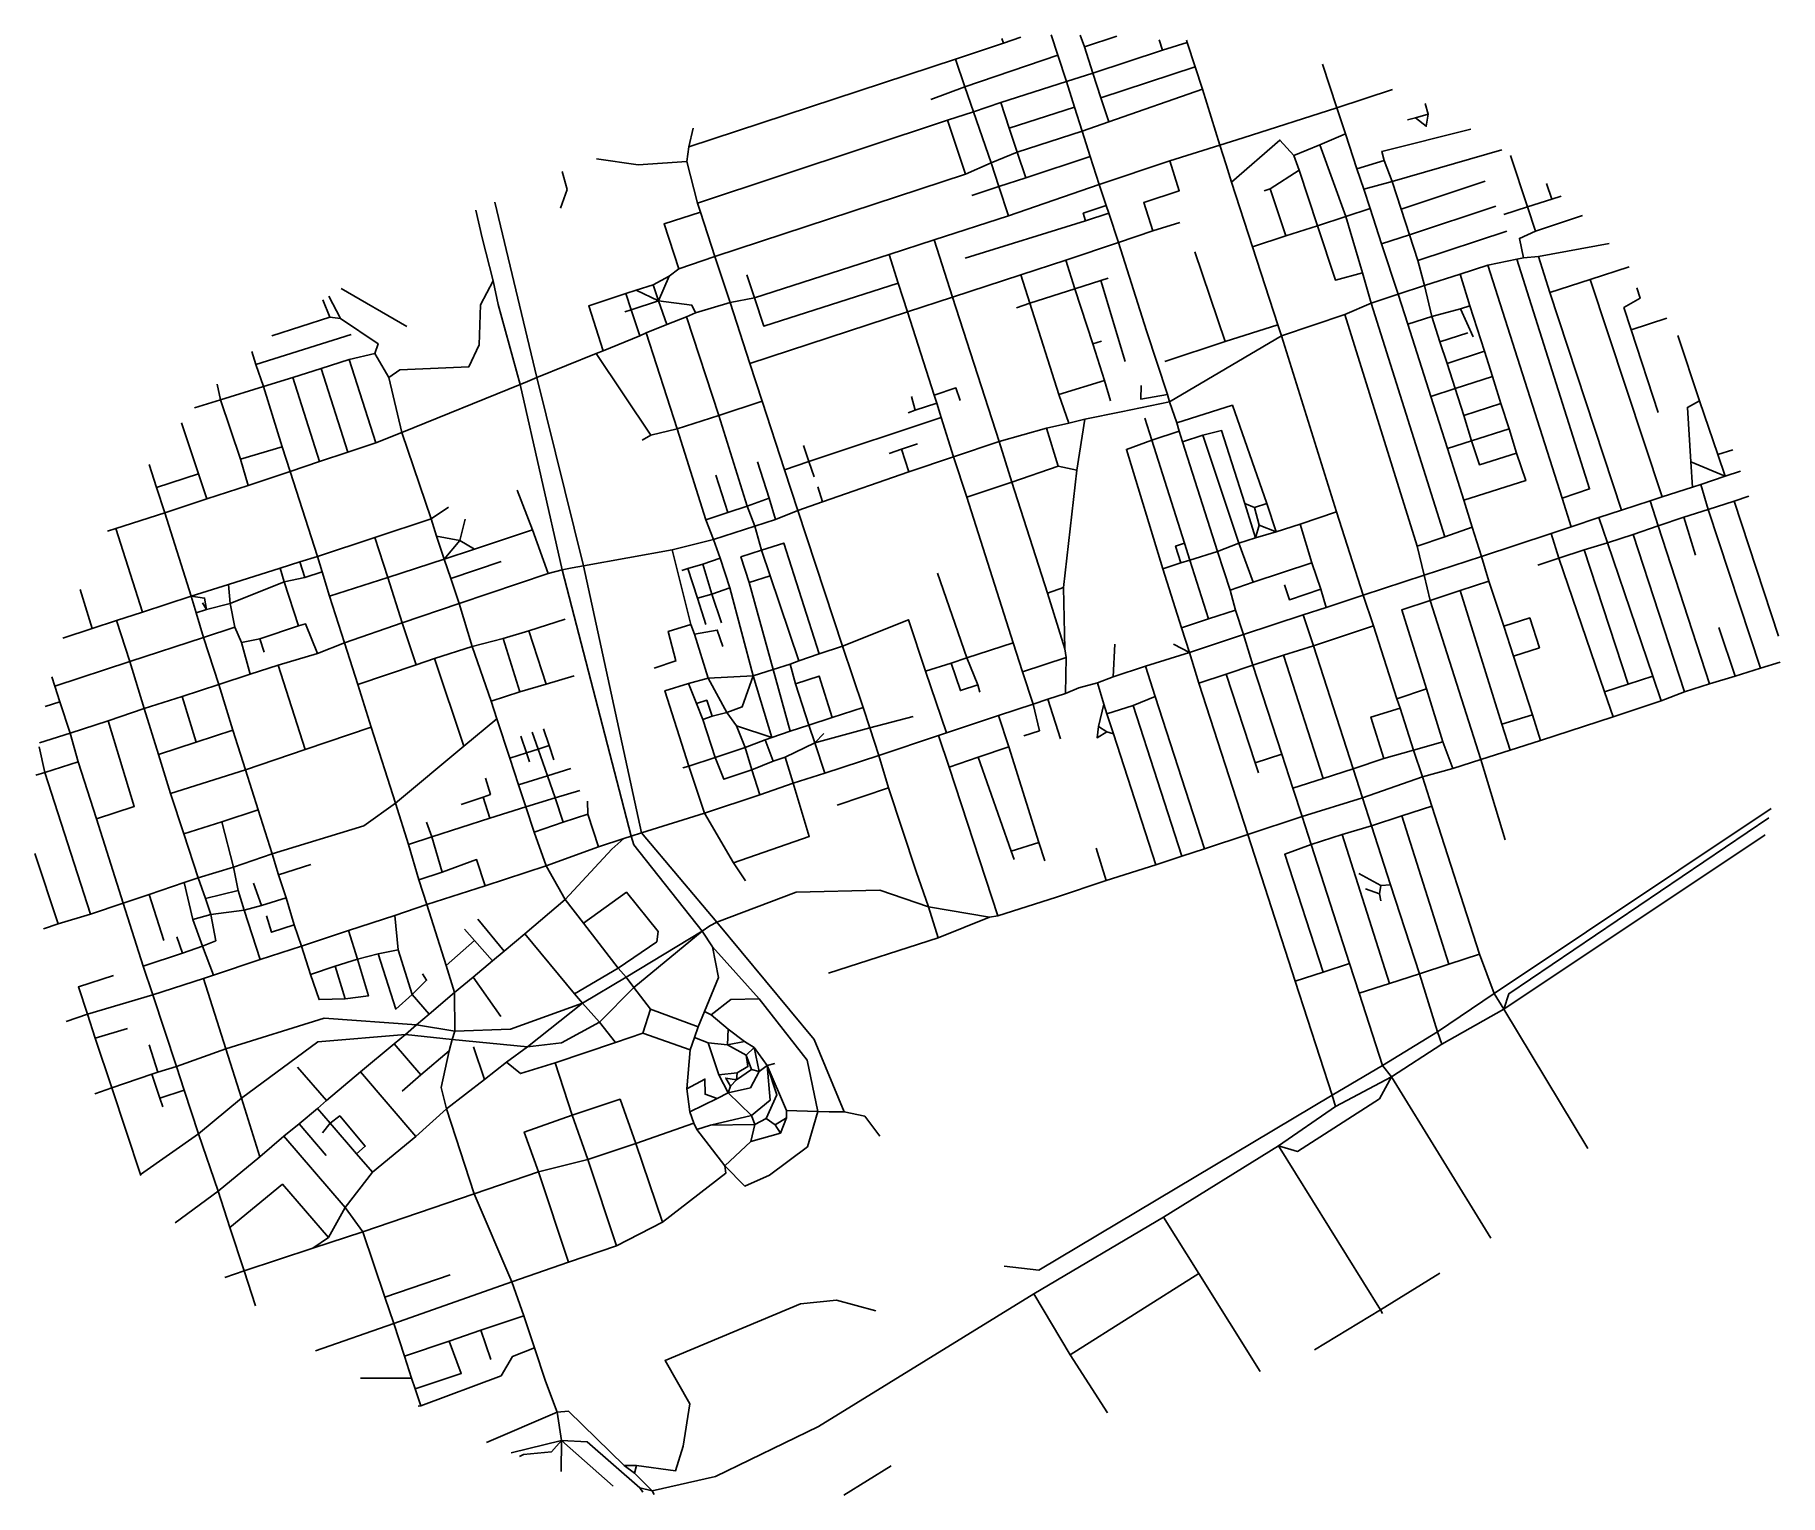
# Model space of a CAD drawing. Header units: metres. Extents: x 631696 to 634511, y 4834115 to 4836471.
import ezdxf

# ---------------------------------------------------------------- set-up
doc = ezdxf.new("R2010")
doc.units = ezdxf.units.M

msp = doc.modelspace()

# ---------------------------------------------------------------- linework, layer by layer
at = {"layer": 'ROADS'}
for points in [[(633181.2, 4836431.2), (633258.4, 4836457)], [(633258.4, 4836457), (633256, 4836464.9)], [(633258.4, 4836457), (633286.8, 4836467.1)], [(633346.1, 4836437.7), (633335.3, 4836470.6)], [(633389.6, 4836451.2), (633382.1, 4836470.2)], [(633389.6, 4836451.2), (633441.5, 4836468.5)], [(633402.7, 4836408.9), (633389.6, 4836451.2)], [(633515.4, 4836445.9), (633510, 4836462.5)], [(633515.4, 4836445.9), (633555.2, 4836458.5)], [(633555.2, 4836458.5), (633554.1, 4836462)], [(633567.9, 4836418.9), (633555.2, 4836458.5)], [(632751.3, 4836289.9), (633181.2, 4836431.2)], [(633196.4, 4836386.8), (633181.2, 4836431.2)], [(633196.4, 4836386.8), (633346.1, 4836437.7)], [(633360.1, 4836395.5), (633346.1, 4836437.7)], [(633402.7, 4836408.9), (633515.4, 4836445.9)], [(633796.2, 4836353.1), (633773.1, 4836423.4)], [(633254.5, 4836361.6), (633360.1, 4836395.5)], [(633360.1, 4836395.5), (633402.7, 4836408.9)], [(633373.2, 4836354), (633360.1, 4836395.5)], [(633415.7, 4836369), (633402.7, 4836408.9)], [(633415.7, 4836369), (633567.9, 4836418.9)], [(633579.5, 4836382.9), (633567.9, 4836418.9)], [(633196.4, 4836386.8), (633141.6, 4836366.4)], [(633210.2, 4836346.7), (633196.4, 4836386.8)], [(633428.8, 4836330.1), (633415.7, 4836369)], [(633428.8, 4836330.1), (633579.5, 4836382.9)], [(633607.9, 4836292.6), (633579.5, 4836382.9)], [(633796.2, 4836353.1), (633886.2, 4836382.7)], [(633168.6, 4836332.9), (633210.2, 4836346.7)], [(633210.2, 4836346.7), (633254.5, 4836361.6)], [(633238.6, 4836264.3), (633210.2, 4836346.7)], [(633267.9, 4836320.2), (633254.5, 4836361.6)], [(633267.9, 4836320.2), (633373.2, 4836354)], [(633385.4, 4836315.5), (633373.2, 4836354)], [(633645.1, 4836304.6), (633796.2, 4836353.1)], [(633810.4, 4836311.1), (633796.2, 4836353.1)], [(633923.2, 4836336.9), (633910.5, 4836333.6)], [(633943.7, 4836342.9), (633940.6, 4836323.1), (633923.2, 4836336.9)], [(633923.2, 4836336.9), (633943.7, 4836342.9)], [(633938.9, 4836359.7), (633943.7, 4836342.9)], [(632751.3, 4836289.9), (632758.2, 4836320.4)], [(632764.9, 4836199.4), (633168.6, 4836332.9)], [(633197.4, 4836246.2), (633168.6, 4836332.9)], [(633280.5, 4836281.4), (633267.9, 4836320.2)], [(633280.5, 4836281.4), (633385.4, 4836315.5)], [(633385.4, 4836315.5), (633428.8, 4836330.1)], [(633398.5, 4836274.5), (633385.4, 4836315.5)], [(633769, 4836293.4), (633810.4, 4836311.1)], [(633828.9, 4836254.7), (633810.4, 4836311.1)], [(633873, 4836267.8), (633868.9, 4836282.7), (634012.7, 4836318.6)], [(632747.8, 4836266.4), (632751.3, 4836289.9)], [(633238.6, 4836264.3), (633280.5, 4836281.4)], [(633294.6, 4836240.2), (633280.5, 4836281.4)], [(633526.9, 4836267.2), (633607.9, 4836292.6)], [(633607.9, 4836292.6), (633645.1, 4836304.6)], [(633618, 4836260.9), (633607.9, 4836292.6)], [(633626.6, 4836233.1), (633704.5, 4836300.8), (633727.1, 4836276.2)], [(633727.1, 4836276.2), (633769, 4836293.4)], [(633810.7, 4836177.8), (633769, 4836293.4)], [(633885.4, 4836234.1), (634062.8, 4836285.4)], [(632747.8, 4836266.4), (632669.2, 4836261.2), (632601.9, 4836270.7)], [(632764.9, 4836199.4), (632747.8, 4836266.4)], [(633197.4, 4836246.2), (633238.6, 4836264.3)], [(633251.3, 4836226.1), (633238.6, 4836264.3)], [(633294.6, 4836240.2), (633398.5, 4836274.5)], [(633412.9, 4836229.3), (633398.5, 4836274.5)], [(633412.9, 4836229.3), (633526.9, 4836267.2)], [(633499.7, 4836154.4), (633485, 4836200.1), (633542.2, 4836219.1), (633526.9, 4836267.2)], [(633626.6, 4836233.1), (633618, 4836260.9)], [(633689.1, 4836222.1), (633735.7, 4836252.6)], [(633735.7, 4836252.6), (633727.1, 4836276.2)], [(633765.1, 4836162.5), (633735.7, 4836252.6)], [(633828.9, 4836254.7), (633873, 4836267.8)], [(633839.9, 4836221.5), (633828.9, 4836254.7)], [(633885.4, 4836234.1), (633873, 4836267.8)], [(634103.8, 4836193.4), (634076.3, 4836276)], [(632546.5, 4836250.2), (632554.8, 4836221.1), (632544, 4836191.1)], [(632793, 4836113.2), (633197.4, 4836246.2)], [(633251.3, 4836226.1), (633207.8, 4836211.4)], [(633251.3, 4836226.1), (633294.6, 4836240.2)], [(633266.7, 4836178.6), (633251.3, 4836226.1)], [(633266.7, 4836178.6), (633412.9, 4836229.3)], [(633424.3, 4836195.4), (633412.9, 4836229.3)], [(633660.5, 4836128.6), (633626.6, 4836233.1)], [(633839.9, 4836221.5), (633885.4, 4836234.1)], [(633900, 4836189.6), (633885.4, 4836234.1)], [(633900, 4836189.6), (634035.8, 4836234.4)], [(634143, 4836205.7), (634134.6, 4836230.9)], [(632505.8, 4835917.8), (632438.1, 4836201)], [(632769.8, 4836184.4), (632764.9, 4836199.4)], [(633424.3, 4836195.4), (633387.2, 4836183), (633391, 4836170.7)], [(633428.5, 4836182.8), (633424.3, 4836195.4)], [(633689.1, 4836222.1), (633678.9, 4836219.1)], [(633714.3, 4836146.3), (633689.1, 4836222.1)], [(633850, 4836190.3), (633839.9, 4836221.5)], [(634103.8, 4836193.4), (634143, 4836205.7)], [(634143, 4836205.7), (634158.1, 4836210.7)], [(632417.8, 4836143.3), (632407.6, 4836187.8)], [(632735, 4836093.5), (632711.2, 4836165.8), (632769.8, 4836184.4)], [(632793, 4836113.2), (632769.8, 4836184.4)], [(633146.8, 4836140), (633266.7, 4836178.6)], [(633391, 4836170.7), (633196.8, 4836110.7)], [(633428.5, 4836182.8), (633391, 4836170.7)], [(633444.2, 4836135.7), (633428.5, 4836182.8)], [(633499.7, 4836154.4), (633543.3, 4836168.1)], [(633765.1, 4836162.5), (633810.7, 4836177.8)], [(633810.7, 4836177.8), (633850, 4836190.3)], [(633837.9, 4836087), (633810.7, 4836177.8)], [(633868.6, 4836133.5), (633850, 4836190.3)], [(633913.7, 4836148.2), (633900, 4836189.6)], [(633913.7, 4836148.2), (634053, 4836194.5)], [(634103.8, 4836193.4), (634065.6, 4836181.1)], [(634117, 4836153.9), (634103.8, 4836193.4)], [(634117, 4836153.9), (634192.6, 4836179.3)], [(632435.3, 4836073.7), (632417.8, 4836143.3)], [(633074.2, 4836116.3), (633146.8, 4836140)], [(633176.6, 4836047.5), (633146.8, 4836140)], [(633444.2, 4836135.7), (633499.7, 4836154.4)], [(633660.5, 4836128.6), (633714.3, 4836146.3)], [(633714.3, 4836146.3), (633765.1, 4836162.5)], [(633765.1, 4836162.5), (633794.2, 4836075), (633837.9, 4836087)], [(633868.6, 4836133.5), (633913.7, 4836148.2)], [(633927.3, 4836106.8), (633913.7, 4836148.2)], [(633927.3, 4836106.8), (634070.6, 4836154.1)], [(634097.3, 4836111), (634090.8, 4836142.2), (634117, 4836153.9)], [(632793, 4836113.2), (632735, 4836093.5)], [(632817.6, 4836038.8), (632793, 4836113.2)], [(632856.8, 4836046.3), (633074.2, 4836116.3)], [(633089, 4836070), (633074.2, 4836116.3)], [(633359.2, 4836107.1), (633444.2, 4836135.7)], [(633489.6, 4835993), (633444.2, 4836135.7)], [(633616.3, 4835975.8), (633567.4, 4836120.9)], [(633701.4, 4836003.1), (633660.5, 4836128.6)], [(633895.4, 4836052.5), (633868.6, 4836133.5)], [(634086.8, 4836109.1), (634097.3, 4836111)], [(634097.3, 4836111), (634121.7, 4836113.3)], [(634121.7, 4836113.3), (634235.8, 4836134.1)], [(634140.2, 4836055.1), (634121.7, 4836113.3)], [(632735, 4836093.5), (632719.4, 4836081.3)], [(632856.8, 4836046.3), (632844.5, 4836083.5)], [(633176.6, 4836047.5), (633286.7, 4836083.3)], [(633286.7, 4836083.3), (633359.2, 4836107.1)], [(633301.3, 4836037.6), (633286.7, 4836083.3)], [(633373.5, 4836060.9), (633359.2, 4836107.1)], [(633851.9, 4836037.8), (633837.9, 4836087)], [(633938, 4836066.2), (633927.3, 4836106.8)], [(633938, 4836066.2), (633995.6, 4836084.9)], [(633995.6, 4836084.9), (634039.9, 4836099.2)], [(633995.6, 4836084.9), (634011.1, 4836033.7)], [(634039.9, 4836099.2), (634086.8, 4836109.1)], [(634160, 4835723.3), (634039.9, 4836099.2)], [(634160, 4835723.3), (634204.1, 4835738.2), (634086.8, 4836109.1)], [(634205, 4836076.1), (634268, 4836096.5)], [(632295.9, 4836000.1), (632190.1, 4836061.7)], [(632415.2, 4836035.4), (632435.3, 4836073.7)], [(632443.5, 4836035.7), (632435.3, 4836073.7)], [(632666.2, 4836058.7), (632649.3, 4836053.2)], [(632693.7, 4836067.6), (632666.2, 4836058.7)], [(632702.4, 4836041.6), (632666.2, 4836058.7)], [(632719.4, 4836081.3), (632693.7, 4836067.6)], [(632702.4, 4836041.6), (632693.7, 4836067.6)], [(632702.4, 4836041.6), (632719.4, 4836081.3)], [(632856.8, 4836046.3), (632871.8, 4836000.9), (633089, 4836070)], [(633103.7, 4836024.1), (633089, 4836070)], [(633301.3, 4836037.6), (633373.5, 4836060.9)], [(633373.5, 4836060.9), (633415.5, 4836074.6)], [(633402.6, 4835972.3), (633373.5, 4836060.9)], [(633415.5, 4836074.6), (633427.3, 4836078.4)], [(633415.5, 4836074.6), (633454.9, 4835943.9)], [(633895.4, 4836052.5), (633938, 4836066.2)], [(633949.8, 4836016.6), (633938, 4836066.2)], [(634140.2, 4836055.1), (634205, 4836076.1)], [(634255.8, 4835704), (634140.2, 4836055.1)], [(634321, 4835725.5), (634205, 4836076.1)], [(634271.1, 4835994.6), (634259.4, 4836030.7), (634285.5, 4836045.8), (634280.1, 4836062.8)], [(632172, 4836015.4), (632160.6, 4836043)], [(632189.1, 4836013), (632170.4, 4836049.2)], [(632267.2, 4835917.8), (632284.9, 4835930.6), (632396.2, 4835935.4), (632413.1, 4835970.7), (632415.2, 4836035.4)], [(632478.8, 4835906.8), (632443.5, 4836035.7)], [(632612.7, 4835961.1), (632589.6, 4836033.8), (632649.3, 4836053.2)], [(632657.9, 4836027.3), (632647.6, 4836024)], [(632657.9, 4836027.3), (632649.3, 4836053.2)], [(632657.9, 4836027.3), (632702.4, 4836041.6)], [(632672.1, 4835985.4), (632657.9, 4836027.3)], [(632762, 4836022.1), (632756.1, 4836034.4), (632702.4, 4836041.6)], [(632715.7, 4836003.2), (632702.4, 4836041.6)], [(632762, 4836022.1), (632817.6, 4836038.8)], [(632817.6, 4836038.8), (632856.8, 4836046.3)], [(632849.7, 4835940.6), (632817.6, 4836038.8)], [(633103.7, 4836024.1), (633176.6, 4836047.5)], [(633251.5, 4835814.6), (633176.6, 4836047.5)], [(633301.3, 4836037.6), (633279.5, 4836030.6)], [(633347.9, 4835890.3), (633301.3, 4836037.6)], [(633809.3, 4836019.5), (633851.9, 4836037.8)], [(633851.9, 4836037.8), (633895.4, 4836052.5)], [(633970.6, 4835661.2), (633851.9, 4836037.8)], [(633910.8, 4836003.8), (633895.4, 4836052.5)], [(633949.8, 4836016.6), (633995.7, 4836028.9)], [(633995.7, 4836028.9), (634011.1, 4836033.7)], [(634016.3, 4835983.4), (633995.7, 4836028.9)], [(634011.1, 4836033.7), (634034.5, 4835960.4)], [(632078.5, 4835985.1), (632172, 4836015.4)], [(632189.1, 4836013), (632172, 4836015.4)], [(632244.4, 4835956.7), (632249.9, 4835972.4), (632189.1, 4836013)], [(632682.3, 4835989.8), (632715.7, 4836003.2)], [(632715.7, 4836003.2), (632747.4, 4836015.9)], [(632747.4, 4836015.9), (632762, 4836022.1)], [(632799.2, 4835856.8), (632747.4, 4836015.9)], [(632849.7, 4835940.6), (633103.7, 4836024.1)], [(633147, 4835889.6), (633103.7, 4836024.1)], [(633616.3, 4835975.8), (633701.4, 4836003.1)], [(633707.2, 4835985.1), (633701.4, 4836003.1)], [(633707.2, 4835985.1), (633809.3, 4836019.5)], [(633926.2, 4835645.7), (633809.3, 4836019.5)], [(633910.8, 4836003.8), (633949.8, 4836016.6)], [(633948.1, 4835887.5), (633910.8, 4836003.8)], [(633962.8, 4835975.6), (633949.8, 4836016.6)], [(634328.9, 4836013.6), (634271.1, 4835994.6)], [(632052.8, 4835938.7), (632206.5, 4835987.4)], [(632612.7, 4835961.1), (632672.1, 4835985.4)], [(632672.1, 4835985.4), (632682.3, 4835989.8)], [(632732.1, 4835835.2), (632682.3, 4835989.8)], [(633402.6, 4835972.3), (633416.7, 4835976.8)], [(633421.4, 4835913), (633402.6, 4835972.3)], [(633523.4, 4835890.8), (633489.6, 4835993)], [(633518.8, 4835944), (633616.3, 4835975.8)], [(633526.6, 4835878.7), (633707.2, 4835985.1)], [(633796, 4835701.2), (633707.2, 4835985.1)], [(633962.8, 4835975.6), (634007.6, 4835990)], [(633974.5, 4835940.8), (633962.8, 4835975.6)], [(634271.1, 4835994.6), (634314.9, 4835861.4)], [(634381.4, 4835880.1), (634346.7, 4835985.5)], [(632052.8, 4835938.7), (632046.1, 4835959.8)], [(632158, 4835932.7), (632203.2, 4835947.1)], [(632203.2, 4835947.1), (632244.4, 4835956.7)], [(632246.3, 4835812.7), (632203.2, 4835947.1)], [(632267.2, 4835917.8), (632244.4, 4835956.7)], [(632505.8, 4835917.8), (632601.6, 4835956.5)], [(632601.6, 4835956.5), (632612.7, 4835961.1)], [(632689.8, 4835824.7), (632601.6, 4835956.5)], [(633974.5, 4835940.8), (634034.5, 4835960.4)], [(634034.5, 4835960.4), (634047.6, 4835919.4)], [(632064.9, 4835903.5), (632052.8, 4835938.7)], [(632064.9, 4835903.5), (632112.5, 4835918.1)], [(632112.5, 4835918.1), (632158, 4835932.7)], [(632155.5, 4835782.3), (632112.5, 4835918.1)], [(632201, 4835797.7), (632158, 4835932.7)], [(632288.2, 4835829.1), (632267.2, 4835917.8)], [(632491, 4835911.6), (632505.8, 4835917.8)], [(632581, 4835614.1), (632505.8, 4835917.8)], [(632869.3, 4835879.9), (632849.7, 4835940.6)], [(633987.3, 4835900.1), (633974.5, 4835940.8)], [(633987.3, 4835900.1), (634047.6, 4835919.4)], [(634047.6, 4835919.4), (634061.2, 4835876.2)], [(631995.5, 4835882.2), (631990, 4835907.2)], [(631995.5, 4835882.2), (632064.9, 4835903.5)], [(632095.3, 4835806.3), (632064.9, 4835903.5)], [(632288.2, 4835829.1), (632478.8, 4835906.8)], [(632478.8, 4835906.8), (632491, 4835911.6)], [(632546.5, 4835608), (632478.8, 4835906.8)], [(633116.4, 4835865.1), (633110.1, 4835887.4)], [(633147, 4835889.6), (633181.8, 4835901.2), (633188.5, 4835880.9)], [(633151, 4835876.7), (633147, 4835889.6)], [(633347.9, 4835890.3), (633421.4, 4835913)], [(633363.8, 4835844.4), (633347.9, 4835890.3)], [(633431.1, 4835880.3), (633421.4, 4835913)], [(633523.4, 4835890.8), (633480.1, 4835883.1), (633480.6, 4835905)], [(633526.6, 4835878.7), (633523.4, 4835890.8)], [(633948.1, 4835887.5), (633987.3, 4835900.1)], [(633975, 4835803.7), (633948.1, 4835887.5)], [(634001.4, 4835856.6), (633987.3, 4835900.1)], [(631953.5, 4835869.3), (631995.5, 4835882.2)], [(632027.8, 4835786), (631995.5, 4835882.2)], [(632799.2, 4835856.8), (632869.3, 4835879.9)], [(632905.3, 4835769.3), (632869.3, 4835879.9)], [(633116.4, 4835865.1), (633104.7, 4835861.2)], [(633151, 4835876.7), (633116.4, 4835865.1)], [(633158.3, 4835853.5), (633151, 4835876.7)], [(633390, 4835850.7), (633448.4, 4835862.7)], [(633448.4, 4835862.7), (633526.6, 4835878.7)], [(633538.2, 4835844.6), (633526.6, 4835878.7)], [(633538.2, 4835844.6), (633628, 4835873.2), (633683.5, 4835714.9)], [(634001.4, 4835856.6), (634061.2, 4835876.2)], [(634061.2, 4835876.2), (634074.6, 4835835.4)], [(634367.4, 4835782.2), (634361.9, 4835869.8), (634381.4, 4835880.1)], [(634411, 4835793.8), (634381.4, 4835880.1)], [(631960.1, 4835762.5), (631932.7, 4835845)], [(632246.3, 4835812.7), (632288.2, 4835829.1)], [(632335.2, 4835690.2), (632288.2, 4835829.1)], [(632689.8, 4835824.7), (632732.1, 4835835.2)], [(632732.1, 4835835.2), (632799.2, 4835856.8)], [(632778.7, 4835688.6), (632732.1, 4835835.2)], [(632845.2, 4835710.4), (632799.2, 4835856.8)], [(632944.9, 4835782.7), (633158.3, 4835853.5)], [(633177.8, 4835790.1), (633158.3, 4835853.5)], [(633251.5, 4835814.6), (633328.2, 4835836)], [(633328.2, 4835836), (633363.8, 4835844.4)], [(633347.1, 4835774.7), (633328.2, 4835836)], [(633363.8, 4835844.4), (633390, 4835850.7)], [(633377, 4835768.3), (633390, 4835850.7)], [(633498.2, 4835816.7), (633486.8, 4835852.5)], [(633498.2, 4835816.7), (633542.2, 4835831.2)], [(633542.2, 4835831.2), (633538.2, 4835844.6)], [(633547.6, 4835814.1), (633542.2, 4835831.2)], [(633648, 4835714.8), (633610.6, 4835832.3), (633580, 4835824.7)], [(634013.8, 4835815.8), (634001.4, 4835856.6)], [(634013.8, 4835815.8), (634074.6, 4835835.4)], [(634074.6, 4835835.4), (634086.3, 4835796)], [(632027.8, 4835786), (632095.3, 4835806.3)], [(632107.9, 4835766.4), (632095.3, 4835806.3)], [(632201, 4835797.7), (632246.3, 4835812.7)], [(632675.8, 4835816.9), (632689.8, 4835824.7)], [(632944.9, 4835782.7), (632935.9, 4835808.3)], [(633094, 4835802.5), (633074.3, 4835795.5)], [(633094, 4835802.5), (633120.2, 4835811.1)], [(633106, 4835766), (633094, 4835802.5)], [(633177.8, 4835790.1), (633251.5, 4835814.6)], [(633272.1, 4835749.1), (633251.5, 4835814.6)], [(633515.6, 4835609.6), (633457, 4835802.1), (633498.2, 4835816.7)], [(633550.8, 4835650.5), (633498.2, 4835816.7)], [(633580, 4835824.7), (633547.6, 4835814.1)], [(633603.8, 4835637.5), (633547.6, 4835814.1)], [(633638.2, 4835650.5), (633580, 4835824.7)], [(633975, 4835803.7), (634013.8, 4835815.8)], [(634001.5, 4835720), (633975, 4835803.7)], [(634013.8, 4835815.8), (634026.5, 4835777.3), (634086.3, 4835796)], [(634411, 4835793.8), (634435.1, 4835801.3)], [(631892.4, 4835740.4), (631880.4, 4835777.8)], [(632040.2, 4835744), (632027.8, 4835786)], [(632107.9, 4835766.4), (632155.5, 4835782.3)], [(632155.5, 4835782.3), (632201, 4835797.7)], [(632880.9, 4835723.1), (632861.7, 4835781.8)], [(632905.3, 4835769.3), (632944.9, 4835782.7)], [(632944.9, 4835782.7), (632953.3, 4835758)], [(633106, 4835766), (633177.8, 4835790.1)], [(633199.7, 4835725), (633177.8, 4835790.1)], [(633272.1, 4835749.1), (633347.1, 4835774.7)], [(633347.1, 4835774.7), (633377, 4835768.3)], [(634001.5, 4835720), (634101, 4835751.7), (634086.3, 4835796)], [(634369.9, 4835741.2), (634367.4, 4835782.2)], [(634367.4, 4835782.2), (634423, 4835758.7)], [(634423, 4835758.7), (634411, 4835793.8)], [(631892.4, 4835740.4), (631960.1, 4835762.5)], [(631973.3, 4835722.2), (631960.1, 4835762.5)], [(632040.2, 4835744), (632107.9, 4835766.4)], [(632151.8, 4835629.4), (632107.9, 4835766.4)], [(632814, 4835700.2), (632794.7, 4835760.7)], [(632926.8, 4835703.4), (632905.3, 4835769.3)], [(632966.6, 4835717.4), (633106, 4835766)], [(633199.7, 4835725), (633272.1, 4835749.1)], [(633329.4, 4835570.2), (633272.1, 4835749.1)], [(633355.7, 4835579.2), (633377, 4835768.3)], [(634369.9, 4835741.2), (634383.3, 4835745.6)], [(634383.3, 4835745.6), (634423, 4835758.7)], [(634395.6, 4835705.3), (634383.3, 4835745.6)], [(634423, 4835758.7), (634447.8, 4835767)], [(631905.6, 4835699.8), (631892.4, 4835740.4)], [(631905.6, 4835699.8), (631973.3, 4835722.2)], [(631973.3, 4835722.2), (632040.2, 4835744)], [(632498.9, 4835672.1), (632473.9, 4835736.5)], [(632845.2, 4835710.4), (632880.9, 4835723.1)], [(632891, 4835689.1), (632880.9, 4835723.1)], [(632926.8, 4835703.4), (632966.6, 4835717.4)], [(632966.6, 4835717.4), (632958.9, 4835741.7)], [(633274.5, 4835490.2), (633199.7, 4835725)], [(634014.7, 4835676.6), (634001.5, 4835720)], [(634174.4, 4835677.3), (634160, 4835723.3)], [(634255.8, 4835704), (634302.1, 4835719.1)], [(634302.1, 4835719.1), (634321, 4835725.5)], [(634314.9, 4835678.7), (634302.1, 4835719.1)], [(634321, 4835725.5), (634369.9, 4835741.2)], [(634395.6, 4835705.3), (634437.3, 4835718.4)], [(634437.3, 4835718.4), (634461, 4835726.3)], [(634508.6, 4835500.7), (634437.3, 4835718.4)], [(631826.8, 4835674.4), (631905.6, 4835699.8)], [(631948.1, 4835565.2), (631905.6, 4835699.8)], [(632335.2, 4835690.2), (632244.5, 4835660.1)], [(632335.2, 4835690.2), (632363.6, 4835708.6)], [(632344.1, 4835662.1), (632335.2, 4835690.2)], [(632381.5, 4835654.8), (632390.4, 4835689.7)], [(632778.7, 4835688.6), (632814, 4835700.2)], [(632791, 4835656.6), (632778.7, 4835688.6)], [(632814, 4835700.2), (632845.2, 4835710.4)], [(632857.6, 4835678.1), (632845.2, 4835710.4)], [(632857.6, 4835678.1), (632891, 4835689.1)], [(632891, 4835689.1), (632926.8, 4835703.4)], [(632999.1, 4835484.7), (632926.8, 4835703.4)], [(633665.4, 4835659.5), (633648, 4835714.8)], [(633648, 4835714.8), (633663.4, 4835708.2)], [(633663.4, 4835708.2), (633683.5, 4835714.9)], [(633671, 4835679.7), (633663.4, 4835708.2)], [(633698.7, 4835668.9), (633683.5, 4835714.9)], [(633737.5, 4835681.4), (633796, 4835701.2)], [(633838.8, 4835567.1), (633796, 4835701.2)], [(634174.4, 4835677.3), (634219, 4835692.4)], [(634219, 4835692.4), (634255.8, 4835704)], [(634232.9, 4835651.3), (634219, 4835692.4)], [(634314.9, 4835678.7), (634356.2, 4835692.5)], [(634356.2, 4835692.5), (634395.6, 4835705.3)], [(634356.2, 4835692.5), (634375.2, 4835631.2)], [(634479.7, 4835448.9), (634395.6, 4835705.3)], [(631813.4, 4835670.1), (631826.8, 4835674.4)], [(631869.5, 4835539.5), (631826.8, 4835674.4)], [(632244.5, 4835660.1), (632151.8, 4835629.4)], [(632265.4, 4835595.6), (632244.5, 4835660.1)], [(632356.5, 4835625.1), (632344.1, 4835662.1)], [(632344.1, 4835662.1), (632381.5, 4835654.8)], [(632405.1, 4835641.1), (632498.9, 4835672.1)], [(632524, 4835601.6), (632498.9, 4835672.1)], [(632791, 4835656.6), (632857.6, 4835678.1)], [(632868.4, 4835639.6), (632857.6, 4835678.1)], [(633665.4, 4835659.5), (633671, 4835679.7)], [(633665.4, 4835659.5), (633698.7, 4835668.9)], [(633698.7, 4835668.9), (633671, 4835679.7)], [(633698.7, 4835668.9), (633737.5, 4835681.4)], [(633756.2, 4835618.9), (633737.5, 4835681.4)], [(633926.2, 4835645.7), (633970.6, 4835661.2)], [(633970.6, 4835661.2), (634014.7, 4835676.6)], [(634029.6, 4835629.4), (634014.7, 4835676.6)], [(634029.6, 4835629.4), (634142.1, 4835666.4)], [(634142.1, 4835666.4), (634174.4, 4835677.3)], [(634154.6, 4835626.5), (634142.1, 4835666.4)], [(634232.9, 4835651.3), (634274.2, 4835665)], [(634274.2, 4835665), (634314.9, 4835678.7)], [(634357, 4835410.8), (634274.2, 4835665)], [(634397.8, 4835423.7), (634314.9, 4835678.7)], [(632356.5, 4835625.1), (632381.5, 4835654.8)], [(632356.5, 4835625.1), (632405.1, 4835641.1)], [(632405.1, 4835641.1), (632381.5, 4835654.8)], [(632581, 4835614.1), (632724, 4835640)], [(632724, 4835640), (632791, 4835656.6)], [(632754.3, 4835519.7), (632724, 4835640)], [(632801.5, 4835626.5), (632791, 4835656.6)], [(632848.3, 4835587.5), (632835.1, 4835628.7), (632868.4, 4835639.6)], [(632868.4, 4835639.6), (632904.1, 4835650.9), (632961.3, 4835472.1)], [(632882.2, 4835598), (632868.4, 4835639.6)], [(633544.8, 4835618.8), (633536.2, 4835646.1), (633550.8, 4835650.5)], [(633559.4, 4835623.4), (633550.8, 4835650.5)], [(633559.4, 4835623.4), (633603.8, 4835637.5)], [(633603.8, 4835637.5), (633638.2, 4835650.5)], [(633624.3, 4835574.9), (633603.8, 4835637.5)], [(633638.2, 4835650.5), (633665.4, 4835659.5)], [(633661.2, 4835587.7), (633638.2, 4835650.5)], [(633937.3, 4835599.3), (633926.2, 4835645.7)], [(634154.6, 4835626.5), (634195.1, 4835640)], [(634195.1, 4835640), (634232.9, 4835651.3)], [(634266.3, 4835423.4), (634195.1, 4835640)], [(634306.2, 4835436.2), (634232.9, 4835651.3)], [(632091.6, 4835610.4), (632008.5, 4835584.3)], [(632123.6, 4835620.5), (632091.6, 4835610.4)], [(632098.4, 4835588.6), (632091.6, 4835610.4)], [(632151.8, 4835629.4), (632123.6, 4835620.5)], [(632131.6, 4835595.4), (632123.6, 4835620.5)], [(632131.6, 4835595.4), (632159.5, 4835604.5)], [(632159.5, 4835604.5), (632151.8, 4835629.4)], [(632171.6, 4835565.4), (632159.5, 4835604.5)], [(632265.4, 4835595.6), (632356.5, 4835625.1)], [(632366.9, 4835593.9), (632356.5, 4835625.1)], [(632366.9, 4835593.9), (632448.6, 4835621)], [(632524, 4835601.6), (632546.5, 4835608)], [(632546.5, 4835608), (632562.7, 4835610.8)], [(632657.8, 4835178.1), (632546.5, 4835608)], [(632562.7, 4835610.8), (632581, 4835614.1)], [(632674.9, 4835183.5), (632581, 4835614.1)], [(632739.7, 4835606.8), (632749.6, 4835609.8)], [(632749.6, 4835609.8), (632773.4, 4835617.1)], [(632765.2, 4835561.8), (632749.6, 4835609.8)], [(632773.4, 4835617.1), (632801.5, 4835626.5)], [(632788.4, 4835568.7), (632773.4, 4835617.1)], [(632817.4, 4835578.5), (632801.5, 4835626.5)], [(633515.6, 4835609.6), (633544.8, 4835618.8)], [(633545.8, 4835514.4), (633515.6, 4835609.6)], [(633544.8, 4835618.8), (633559.4, 4835623.4)], [(633589.4, 4835528.5), (633559.4, 4835623.4)], [(633661.2, 4835587.7), (633756.2, 4835618.9)], [(633770.5, 4835576.3), (633756.2, 4835618.9)], [(633937.3, 4835599.3), (634029.6, 4835629.4)], [(634041.4, 4835589.5), (634029.6, 4835629.4)], [(634120.5, 4835615.1), (634154.6, 4835626.5)], [(634228.4, 4835411.2), (634154.6, 4835626.5)], [(631788.7, 4835513.1), (631769, 4835575.9)], [(632008.5, 4835584.3), (631948.1, 4835565.2)], [(632011.1, 4835553.4), (632008.5, 4835584.3)], [(632011.1, 4835553.4), (632098.4, 4835588.6)], [(632098.4, 4835588.6), (632131.6, 4835595.4)], [(632098.4, 4835588.6), (632121.4, 4835517.4)], [(632171.6, 4835565.4), (632265.4, 4835595.6)], [(632288.9, 4835522.5), (632265.4, 4835595.6)], [(632380.5, 4835553.6), (632366.9, 4835593.9)], [(632380.5, 4835553.6), (632524, 4835601.6)], [(632788.4, 4835568.7), (632817.4, 4835578.5)], [(632854.6, 4835436.7), (632817.4, 4835578.5)], [(632848.3, 4835587.5), (632882.2, 4835598)], [(632887.3, 4835447.2), (632848.3, 4835587.5)], [(632928.4, 4835460.7), (632882.2, 4835598)], [(633199.3, 4835465.9), (633152.4, 4835602.6)], [(633329.4, 4835570.2), (633355.7, 4835579.2)], [(633357.5, 4835480.4), (633355.7, 4835579.2)], [(633624.3, 4835574.9), (633661.2, 4835587.7)], [(633770.5, 4835576.3), (633719.8, 4835559.5), (633712.2, 4835583.6)], [(633779.3, 4835547.2), (633770.5, 4835576.3)], [(633838.8, 4835567.1), (633937.3, 4835599.3)], [(633947.1, 4835558.1), (633937.3, 4835599.3)], [(633995.3, 4835574.3), (634041.4, 4835589.5)], [(634065.9, 4835516.7), (634041.4, 4835589.5)], [(631869.5, 4835539.5), (631948.1, 4835565.2)], [(631956.1, 4835538.2), (631948.1, 4835565.2)], [(631973, 4835543.6), (631969.8, 4835562.2), (631948.1, 4835565.2)], [(631973, 4835543.6), (631966.8, 4835554.6)], [(631973, 4835543.6), (632011.1, 4835553.4)], [(632018.6, 4835515.2), (632011.1, 4835553.4)], [(632195.4, 4835489.9), (632171.6, 4835565.4)], [(632288.9, 4835522.5), (632380.5, 4835553.6)], [(632401.8, 4835484), (632380.5, 4835553.6)], [(632765.2, 4835561.8), (632788.4, 4835568.7)], [(632778.7, 4835519.4), (632765.2, 4835561.8)], [(632803.8, 4835522.3), (632788.4, 4835568.7)], [(633357.5, 4835480.4), (633329.4, 4835570.2)], [(633633, 4835542.8), (633624.3, 4835574.9)], [(633779.3, 4835547.2), (633838.8, 4835567.1)], [(633855.3, 4835517.6), (633838.8, 4835567.1)], [(633941, 4835415.9), (633901, 4835543.2), (633947.1, 4835558.1)], [(633947.1, 4835558.1), (633995.3, 4835574.3)], [(634028.7, 4835301.8), (633947.1, 4835558.1)], [(634062.8, 4835358.6), (633995.3, 4835574.3)], [(631788.7, 4835513.1), (631828, 4835525.9)], [(631828, 4835525.9), (631869.5, 4835539.5)], [(631849.1, 4835459.8), (631828, 4835525.9)], [(631956.1, 4835538.2), (631973, 4835543.6)], [(631968, 4835498.7), (631956.1, 4835538.2)], [(632151.9, 4835472.9), (632132.8, 4835520.6), (632121.4, 4835517.4)], [(632195.4, 4835489.9), (632288.9, 4835522.5)], [(632311, 4835454.7), (632288.9, 4835522.5)], [(632493.1, 4835509.6), (632551.5, 4835528)], [(632754.3, 4835519.7), (632717.6, 4835508.5), (632730.3, 4835460.8), (632694.9, 4835449)], [(632760, 4835504.1), (632754.3, 4835519.7)], [(632999.1, 4835484.7), (633105.6, 4835527.2), (633133, 4835444.2)], [(633545.8, 4835514.4), (633589.4, 4835528.5)], [(633589.4, 4835528.5), (633633, 4835542.8)], [(633645.8, 4835503.4), (633633, 4835542.8)], [(633645.8, 4835503.4), (633742.3, 4835535.4)], [(633742.3, 4835535.4), (633779.3, 4835547.2)], [(633758.6, 4835485.4), (633742.3, 4835535.4)], [(634081.4, 4835468.4), (634123.3, 4835482.1), (634107.5, 4835530.2), (634065.9, 4835516.7)], [(631741, 4835497.3), (631788.7, 4835513.1)], [(631849.1, 4835459.8), (631968, 4835498.7)], [(631968, 4835498.7), (632018.6, 4835515.2)], [(631992.7, 4835422.6), (631968, 4835498.7)], [(632029.2, 4835490.3), (632018.6, 4835515.2)], [(632029.2, 4835490.3), (632059.1, 4835496.6)], [(632059.1, 4835496.6), (632121.4, 4835517.4)], [(632059.1, 4835496.6), (632066, 4835474.8)], [(632401.8, 4835484), (632451.7, 4835497.1)], [(632451.7, 4835497.1), (632493.1, 4835509.6)], [(632478.7, 4835410.8), (632451.7, 4835497.1)], [(632521.1, 4835423.5), (632493.1, 4835509.6)], [(632806.1, 4835483.9), (632796.9, 4835510.5), (632760, 4835504.1)], [(632782.2, 4835432.9), (632760, 4835504.1)], [(633558.6, 4835474.6), (633545.8, 4835514.4)], [(633558.6, 4835474.6), (633645.8, 4835503.4)], [(633660.8, 4835453.9), (633645.8, 4835503.4)], [(633758.6, 4835485.4), (633855.3, 4835517.6)], [(633893.3, 4835399.9), (633855.3, 4835517.6)], [(634081.4, 4835468.4), (634065.9, 4835516.7)], [(634439.2, 4835436.4), (634412.8, 4835514.7)], [(632043.5, 4835439.3), (632029.2, 4835490.3)], [(632088.7, 4835454), (632151.9, 4835472.9)], [(632151.9, 4835472.9), (632195.4, 4835489.9)], [(632217.1, 4835423), (632195.4, 4835489.9)], [(632311, 4835454.7), (632340.8, 4835464.5)], [(632340.8, 4835464.5), (632401.8, 4835484)], [(632388.2, 4835323.2), (632340.8, 4835464.5)], [(632432.2, 4835396), (632401.8, 4835484)], [(632928.4, 4835460.7), (632961.3, 4835472.1)], [(632961.3, 4835472.1), (632999.1, 4835484.7)], [(633032.2, 4835385.8), (632999.1, 4835484.7)], [(633174.1, 4835457.4), (633199.3, 4835465.9)], [(633199.3, 4835465.9), (633274.5, 4835490.2)], [(633217, 4835422.3), (633199.3, 4835465.9)], [(633289.5, 4835443.1), (633274.5, 4835490.2)], [(633289.5, 4835443.1), (633359.9, 4835466.1)], [(633359.9, 4835466.1), (633357.5, 4835480.4)], [(633358.6, 4835408.5), (633359.9, 4835466.1)], [(633435.6, 4835435.1), (633438.4, 4835488.1)], [(633487.9, 4835452.1), (633558.6, 4835474.6)], [(633558.6, 4835474.6), (633532.8, 4835487.7)], [(633573.7, 4835424.9), (633558.6, 4835474.6)], [(633660.8, 4835453.9), (633710.4, 4835469.9)], [(633710.4, 4835469.9), (633758.6, 4835485.4)], [(633774.3, 4835271.2), (633710.4, 4835469.9)], [(633822.8, 4835287), (633758.6, 4835485.4)], [(634111.8, 4835374.1), (634081.4, 4835468.4)], [(631728.4, 4835420.2), (631723.6, 4835435.3)], [(631728.4, 4835420.2), (631849.1, 4835459.8)], [(631872.6, 4835384.1), (631849.1, 4835459.8)], [(631992.7, 4835422.6), (632043.5, 4835439.3)], [(632043.5, 4835439.3), (632088.7, 4835454)], [(632132, 4835317.9), (632088.7, 4835454)], [(632311, 4835454.7), (632217.1, 4835423)], [(632521.1, 4835423.5), (632566.1, 4835437)], [(632782.2, 4835432.9), (632854.6, 4835436.7)], [(632812.4, 4835377.4), (632837.2, 4835386.7), (632854.6, 4835436.7)], [(632854.6, 4835436.7), (632887.3, 4835447.2)], [(632885.2, 4835337.4), (632854.6, 4835436.7)], [(632887.3, 4835447.2), (632914.3, 4835455.7)], [(632914.3, 4835347.3), (632887.3, 4835447.2)], [(632914.3, 4835455.7), (632928.4, 4835460.7)], [(632922.9, 4835423.8), (632914.3, 4835455.7)], [(632922.9, 4835423.8), (632961.2, 4835436.5), (632982.4, 4835369.7)], [(633133, 4835444.2), (633174.1, 4835457.4)], [(633166.6, 4835344.6), (633133, 4835444.2)], [(633174.1, 4835457.4), (633189.1, 4835413.1), (633217, 4835422.3)], [(633306.5, 4835391.2), (633289.5, 4835443.1)], [(633410.1, 4835425.5), (633435.6, 4835435.1)], [(633435.6, 4835435.1), (633487.9, 4835452.1)], [(633503.4, 4835403.3), (633487.9, 4835452.1)], [(633573.7, 4835424.9), (633617.9, 4835439.6)], [(633617.9, 4835439.6), (633660.8, 4835453.9)], [(633664.7, 4835296.5), (633617.9, 4835439.6)], [(633707.6, 4835310.2), (633660.8, 4835453.9)], [(634266.3, 4835423.4), (634306.2, 4835436.2)], [(634319.8, 4835396.2), (634306.2, 4835436.2)], [(634397.8, 4835423.7), (634439.2, 4835436.4)], [(634439.2, 4835436.4), (634479.7, 4835448.9)], [(634479.7, 4835448.9), (634511.4, 4835458.9)], [(631736.4, 4835394.9), (631728.4, 4835420.2)], [(631933.5, 4835403.4), (631992.7, 4835422.6)], [(632015.3, 4835349.4), (631992.7, 4835422.6)], [(632238.7, 4835353.9), (632217.1, 4835423)], [(632432.2, 4835396), (632478.7, 4835410.8)], [(632478.7, 4835410.8), (632521.1, 4835423.5)], [(632751.1, 4835291), (632712.6, 4835412.7), (632750.3, 4835424.6)], [(632750.3, 4835424.6), (632782.2, 4835432.9)], [(632763.3, 4835392), (632750.3, 4835424.6)], [(632812.4, 4835377.4), (632782.2, 4835432.9)], [(632944.6, 4835357.2), (632922.9, 4835423.8)], [(633217, 4835422.3), (633220.7, 4835410.3)], [(633330.1, 4835399.3), (633358.6, 4835408.5)], [(633358.6, 4835408.5), (633380.1, 4835417.5)], [(633380.1, 4835417.5), (633410.1, 4835425.5)], [(633420.7, 4835391), (633410.1, 4835425.5)], [(633653, 4835181), (633573.7, 4835424.9)], [(633893.3, 4835399.9), (633941, 4835415.9)], [(633967.5, 4835330.3), (633941, 4835415.9)], [(634228.4, 4835411.2), (634266.3, 4835423.4)], [(634242.1, 4835370.9), (634228.4, 4835411.2)], [(634319.8, 4835396.2), (634357, 4835410.8)], [(634357, 4835410.8), (634397.8, 4835423.7)], [(631712.9, 4835387.2), (631736.4, 4835394.9)], [(631752.8, 4835344.2), (631736.4, 4835394.9)], [(631814.2, 4835364.2), (631872.6, 4835384.1)], [(631872.6, 4835384.1), (631933.5, 4835403.4)], [(631895.5, 4835310), (631872.6, 4835384.1)], [(631956.4, 4835330), (631933.5, 4835403.4)], [(632441.5, 4835367.5), (632432.2, 4835396)], [(632788.9, 4835371.7), (632780.1, 4835397.3), (632763.3, 4835392)], [(632773.9, 4835366.1), (632763.3, 4835392)], [(632982.4, 4835369.7), (633032.2, 4835385.8)], [(633043, 4835352.8), (633032.2, 4835385.8)], [(633250.7, 4835372.7), (633306.5, 4835391.2)], [(633291.5, 4835340.2), (633316.7, 4835348.1), (633306.5, 4835391.2)], [(633306.5, 4835391.2), (633330.1, 4835399.3)], [(633350.6, 4835335.1), (633330.1, 4835399.3)], [(633412, 4835355.1), (633420.7, 4835391)], [(633425.5, 4835375.4), (633420.7, 4835391)], [(633425.5, 4835375.4), (633467.7, 4835388.7)], [(633467.7, 4835388.7), (633503.4, 4835403.3)], [(633546.4, 4835145.8), (633467.7, 4835388.7)], [(633582.7, 4835158), (633503.4, 4835403.3)], [(633872.2, 4835303.4), (633851.3, 4835370.2), (633898.3, 4835384.7)], [(633898.3, 4835384.7), (633893.3, 4835399.9)], [(633920.2, 4835317), (633898.3, 4835384.7)], [(634242.1, 4835370.9), (634319.8, 4835396.2)], [(631752.8, 4835344.2), (631814.2, 4835364.2)], [(631795.4, 4835205.9), (631856.5, 4835226.2), (631814.2, 4835364.2)], [(632132, 4835317.9), (632238.7, 4835353.9)], [(632278.1, 4835231.2), (632238.7, 4835353.9)], [(632388.2, 4835323.2), (632441.5, 4835367.5)], [(632462.4, 4835303.9), (632441.5, 4835367.5)], [(632525.7, 4835324.3), (632516.5, 4835351.4)], [(632788.9, 4835371.7), (632773.9, 4835366.1)], [(632793.8, 4835305.1), (632773.9, 4835366.1)], [(632812.4, 4835377.4), (632788.9, 4835371.7)], [(632827.9, 4835355.9), (632812.4, 4835377.4)], [(632841.9, 4835321.4), (632827.9, 4835355.9)], [(632885.2, 4835337.4), (632827.9, 4835355.9)], [(632914.3, 4835347.3), (632944.6, 4835357.2)], [(632944.6, 4835357.2), (632982.4, 4835369.7)], [(632954.4, 4835328.5), (632944.6, 4835357.2)], [(632954.4, 4835328.5), (633043, 4835352.8)], [(633043, 4835352.8), (633112.7, 4835371.4)], [(633057.5, 4835308.4), (633043, 4835352.8)], [(633166.6, 4835344.6), (633250.7, 4835372.7)], [(633267.1, 4835322), (633250.7, 4835372.7)], [(633425.6, 4835346.2), (633409.5, 4835337), (633412, 4835355.1)], [(633425.6, 4835346.2), (633412, 4835355.1)], [(633436.1, 4835343.1), (633425.5, 4835375.4)], [(634062.8, 4835358.6), (634111.8, 4835374.1)], [(634076.1, 4835317.1), (634062.8, 4835358.6)], [(634125, 4835332.2), (634111.8, 4835374.1)], [(634125, 4835332.2), (634242.1, 4835370.9)], [(631712, 4835280.9), (631703.1, 4835322.2)], [(631703.8, 4835328.6), (631752.8, 4835344.2)], [(631766.2, 4835298.1), (631752.8, 4835344.2)], [(631895.5, 4835310), (631956.4, 4835330)], [(631956.4, 4835330), (632015.3, 4835349.4)], [(632036, 4835285.1), (632015.3, 4835349.4)], [(632278.1, 4835231.2), (632388.2, 4835323.2)], [(632489.3, 4835312.6), (632480.2, 4835339.5)], [(632508.1, 4835318.7), (632498.4, 4835346)], [(632508.1, 4835318.7), (632525.7, 4835324.3)], [(632525.7, 4835324.3), (632533.3, 4835301.4)], [(632841.9, 4835321.4), (632874, 4835333.7)], [(632874, 4835333.7), (632885.2, 4835337.4)], [(632887, 4835299.3), (632874, 4835333.7)], [(632885.2, 4835337.4), (632914.3, 4835347.3)], [(632906.2, 4835305.7), (632954.4, 4835328.5)], [(632954.4, 4835328.5), (632969.1, 4835343.5)], [(632970.6, 4835280), (632954.4, 4835328.5)], [(633057.5, 4835308.4), (633154, 4835340.4)], [(633154, 4835340.4), (633166.6, 4835344.6)], [(633171.1, 4835289.4), (633154, 4835340.4)], [(633436.1, 4835343.1), (633425.6, 4835346.2)], [(633504.4, 4835132), (633436.1, 4835343.1)], [(633920.2, 4835317), (633967.5, 4835330.3)], [(633983.3, 4835287.1), (633967.5, 4835330.3)], [(634076.1, 4835317.1), (634125, 4835332.2)], [(631712, 4835280.9), (631766.2, 4835298.1)], [(631795.4, 4835205.9), (631766.2, 4835298.1)], [(631915.1, 4835246.8), (631895.5, 4835310)], [(632036, 4835285.1), (632132, 4835317.9)], [(632462.4, 4835303.9), (632489.3, 4835312.6)], [(632476.5, 4835260.9), (632462.4, 4835303.9)], [(632489.3, 4835312.6), (632508.1, 4835318.7)], [(632489.3, 4835312.6), (632493.9, 4835298.3)], [(632508.1, 4835318.7), (632523.3, 4835275.6)], [(632751.1, 4835291), (632793.8, 4835305.1)], [(632793.8, 4835305.1), (632841.9, 4835321.4)], [(632852.6, 4835285.3), (632807.3, 4835270.1), (632793.8, 4835305.1)], [(632852.6, 4835285.3), (632841.9, 4835321.4)], [(632852.6, 4835285.3), (632887, 4835299.3)], [(632887, 4835299.3), (632906.2, 4835305.7)], [(632919.3, 4835263.8), (632906.2, 4835305.7)], [(632970.6, 4835280), (633057.5, 4835308.4)], [(633073.1, 4835256.2), (633057.5, 4835308.4)], [(633171.1, 4835289.4), (633217.9, 4835305.7)], [(633217.9, 4835305.7), (633267.1, 4835322)], [(633217.9, 4835305.7), (633271.2, 4835154)], [(633315.5, 4835168.2), (633267.1, 4835322)], [(633707.6, 4835310.2), (633664.7, 4835296.5)], [(633669.9, 4835280.1), (633664.7, 4835296.5)], [(633725.3, 4835255.8), (633707.6, 4835310.2)], [(633822.8, 4835287), (633872.2, 4835303.4)], [(633872.2, 4835303.4), (633920.2, 4835317)], [(633934.4, 4835273.9), (633920.2, 4835317)], [(633983.3, 4835287.1), (634028.7, 4835301.8)], [(634028.7, 4835301.8), (634076.1, 4835317.1)], [(634068.1, 4835172.1), (634028.7, 4835301.8)], [(631697.5, 4835276.3), (631712, 4835280.9)], [(631785.8, 4835052.5), (631712, 4835280.9)], [(631915.1, 4835246.8), (632036, 4835285.1)], [(632056.2, 4835220.9), (632036, 4835285.1)], [(632419.1, 4835241), (632430.9, 4835245.4), (632422.8, 4835271.8)], [(632476.5, 4835260.9), (632523.3, 4835275.6)], [(632523.3, 4835275.6), (632560.9, 4835287.3)], [(632535.2, 4835240.2), (632523.3, 4835275.6)], [(632741.5, 4835288.2), (632751.1, 4835291)], [(632776.1, 4835215.2), (632751.1, 4835291)], [(632865.8, 4835244.8), (632852.6, 4835285.3)], [(632919.3, 4835263.8), (632970.6, 4835280)], [(633249.3, 4835049.8), (633171.1, 4835289.4)], [(633725.3, 4835255.8), (633774.3, 4835271.2)], [(633774.3, 4835271.2), (633822.8, 4835287)], [(633837.9, 4835240.1), (633822.8, 4835287)], [(633837.9, 4835240.1), (633934.4, 4835273.9)], [(633934.4, 4835273.9), (633983.3, 4835287.1)], [(633949.6, 4835226.3), (633934.4, 4835273.9)], [(631936.5, 4835182), (631915.1, 4835246.8)], [(632419.1, 4835241), (632383.7, 4835229.4)], [(632429.9, 4835207.1), (632419.1, 4835241)], [(632488.3, 4835225.5), (632476.5, 4835260.9)], [(632488.3, 4835225.5), (632535.2, 4835240.2)], [(632535.2, 4835240.2), (632575.5, 4835251.6)], [(632548.4, 4835200.8), (632535.2, 4835240.2)], [(632776.1, 4835215.2), (632865.8, 4835244.8)], [(632919.3, 4835263.8), (632945.3, 4835177.7), (632822.9, 4835135.1)], [(632865.8, 4835244.8), (632919.3, 4835263.8)], [(633073.1, 4835256.2), (632990.2, 4835228.3)], [(633117.6, 4835121), (633073.1, 4835256.2)], [(633740.3, 4835210), (633725.3, 4835255.8)], [(633740.3, 4835210), (633837.9, 4835240.1)], [(633852.5, 4835195), (633837.9, 4835240.1)], [(631997.7, 4835201.4), (632056.2, 4835220.9)], [(632078.9, 4835149.7), (632056.2, 4835220.9)], [(632078.9, 4835149.7), (632226.7, 4835194.7), (632278.1, 4835231.2)], [(632298.8, 4835164.7), (632278.1, 4835231.2)], [(632429.9, 4835207.1), (632488.3, 4835225.5)], [(632501.5, 4835184.8), (632488.3, 4835225.5)], [(632548.4, 4835200.8), (632588.2, 4835213.4)], [(632588.2, 4835213.4), (632587.4, 4835234.5)], [(632588.2, 4835213.4), (632605.5, 4835160.7)], [(632674.9, 4835183.5), (632776.1, 4835215.2)], [(632822.9, 4835135.1), (632776.1, 4835215.2)], [(633653, 4835181), (633740.3, 4835210)], [(633754.8, 4835164.8), (633740.3, 4835210)], [(633852.5, 4835195), (633901.4, 4835211.1)], [(633901.4, 4835211.1), (633949.6, 4835226.3)], [(633976.9, 4834971.7), (633901.4, 4835211.1)], [(634026.3, 4834987.8), (633949.6, 4835226.3)], [(634050, 4834924.5), (634497, 4835222.9)], [(631838.3, 4835070.3), (631795.4, 4835205.9)], [(631936.5, 4835182), (631997.7, 4835201.4)], [(631959.8, 4835110.8), (631936.5, 4835182)], [(631997.7, 4835201.4), (632016.5, 4835128.1)], [(632336.3, 4835176.9), (632328.1, 4835200.5)], [(632336.3, 4835176.9), (632429.9, 4835207.1)], [(632501.5, 4835184.8), (632548.4, 4835200.8)], [(632521, 4835130.3), (632501.5, 4835184.8)], [(632657.8, 4835178.1), (632674.9, 4835183.5)], [(632796, 4835039.3), (632674.9, 4835183.5)], [(633804.9, 4835180.6), (633852.5, 4835195)], [(633883, 4835099.6), (633852.5, 4835195)], [(634065.8, 4834899), (634074.1, 4834924.1), (634493.5, 4835207.6)], [(632298.8, 4835164.7), (632336.3, 4835176.9)], [(632315.5, 4835107.5), (632298.8, 4835164.7)], [(632353.2, 4835120.1), (632336.3, 4835176.9)], [(632521, 4835130.3), (632605.5, 4835160.7)], [(632551.6, 4835076), (632626.9, 4835157.1)], [(632605.5, 4835160.7), (632646.1, 4835174.4)], [(632626.9, 4835157.1), (632646.1, 4835174.4)], [(632646.1, 4835174.4), (632657.8, 4835178.1)], [(632662.6, 4835164.4), (632657.8, 4835178.1)], [(632772.5, 4835025.2), (632662.6, 4835164.4)], [(633315.5, 4835168.2), (633271.2, 4835154)], [(633271.2, 4835154), (633275.7, 4835140.7)], [(633325.2, 4835138.6), (633315.5, 4835168.2)], [(633424.3, 4835106.7), (633408.4, 4835158.9)], [(633546.4, 4835145.8), (633582.7, 4835158)], [(633582.7, 4835158), (633653, 4835181)], [(633728.9, 4834944.1), (633653, 4835181)], [(633774.1, 4834959), (633712.4, 4835149.1), (633754.8, 4835164.8)], [(633754.8, 4835164.8), (633804.9, 4835180.6)], [(633816.8, 4834973), (633754.8, 4835164.8)], [(633881.6, 4834940.7), (633804.9, 4835180.6)], [(634065.8, 4834899), (634485.5, 4835179.1), (634487.2, 4835180.1)], [(631733.9, 4835036.7), (631696.2, 4835150.4)], [(631959.8, 4835110.8), (632016.5, 4835128.1)], [(632016.5, 4835128.1), (632078.9, 4835149.7)], [(632024.2, 4835090.4), (632016.5, 4835128.1)], [(632089.4, 4835116), (632078.9, 4835149.7)], [(632089.4, 4835116), (632141.3, 4835132.6)], [(632353.2, 4835120.1), (632408.7, 4835140.3), (632422.7, 4835098.3)], [(632422.7, 4835098.3), (632521, 4835130.3)], [(632551.6, 4835076), (632521, 4835130.3)], [(632842.7, 4835106.1), (632822.9, 4835135.1)], [(633424.3, 4835106.7), (633504.4, 4835132)], [(633504.4, 4835132), (633546.4, 4835145.8)], [(631880.5, 4835084.2), (631937.2, 4835103.2)], [(631937.2, 4835103.2), (631959.8, 4835110.8)], [(631950.8, 4835043.5), (631937.2, 4835103.2)], [(631959.8, 4835110.8), (631971.3, 4835077.5)], [(632061.5, 4835066.2), (632048.8, 4835102.5)], [(632101.4, 4835078.8), (632089.4, 4835116)], [(632315.5, 4835107.5), (632353.2, 4835120.1)], [(632328.6, 4835067.7), (632315.5, 4835107.5)], [(632328.6, 4835067.7), (632422.7, 4835098.3)], [(633137.8, 4835064.3), (633117.6, 4835121)], [(633344.2, 4835080), (633424.3, 4835106.7)], [(633867.2, 4835098.5), (633831.8, 4835118)], [(633867.2, 4835098.5), (633865, 4835085.2)], [(633883, 4835099.6), (633867.2, 4835098.5)], [(633929.7, 4834956.1), (633883, 4835099.6)], [(631785.8, 4835052.5), (631838.3, 4835070.3)], [(631838.3, 4835070.3), (631880.5, 4835084.2)], [(631870.6, 4834968.4), (631838.3, 4835070.3)], [(631880.5, 4835084.2), (631904, 4835009.8)], [(631971.3, 4835077.5), (632024.2, 4835090.4)], [(631971.3, 4835077.5), (631980.1, 4835051.8)], [(632033.7, 4835058.6), (632024.2, 4835090.4)], [(632061.5, 4835066.2), (632101.4, 4835078.8)], [(632114.2, 4835035.3), (632101.4, 4835078.8)], [(632486.4, 4835020.7), (632551.6, 4835076)], [(632581.1, 4835037.7), (632551.6, 4835076)], [(632636.9, 4834965.4), (632699.3, 4835007.8), (632701.7, 4835024.6), (632650.4, 4835087.7), (632581.1, 4835037.7)], [(632796, 4835039.3), (632924.4, 4835088), (633059.4, 4835090.8)], [(633059.4, 4835090.8), (633137.8, 4835064.3)], [(633249.3, 4835049.8), (633344.2, 4835080)], [(633865, 4835085.2), (633842.5, 4835093.4)], [(633865, 4835085.2), (633867.6, 4835073.9)], [(631733.9, 4835036.7), (631785.8, 4835052.5)], [(631950.8, 4835043.5), (631980.1, 4835051.8)], [(631966.7, 4835000.9), (631950.8, 4835043.5)], [(631966.7, 4835000.9), (631988, 4835009.4), (631980.1, 4835051.8)], [(631980.1, 4835051.8), (632033.7, 4835058.6)], [(632033.7, 4835058.6), (632061.5, 4835066.2)], [(632059.5, 4834979), (632033.7, 4835058.6)], [(632114.2, 4835035.3), (632078.1, 4835023.2), (632070, 4835049.7)], [(632202.3, 4835026), (632276.7, 4835050.3)], [(632276.7, 4835050.3), (632328.6, 4835067.7)], [(632282.2, 4834994.7), (632276.7, 4835050.3)], [(632359.7, 4834969.8), (632328.6, 4835067.7)], [(632453.4, 4834992.9), (632410.8, 4835044.4)], [(633153.4, 4835014), (633137.8, 4835064.3)], [(633137.8, 4835064.3), (633236, 4835047.7)], [(633153.4, 4835014), (633236, 4835047.7)], [(633236, 4835047.7), (633249.3, 4835049.8)], [(631709.9, 4835028.9), (631733.9, 4835036.7)], [(631934.1, 4834989.5), (631925.3, 4835015.7)], [(632126.2, 4835000.7), (632114.2, 4835035.3)], [(632126.2, 4835000.7), (632202.3, 4835026)], [(632216.6, 4834980), (632202.3, 4835026)], [(632405.3, 4835009.7), (632389.2, 4835028.2)], [(632453.4, 4834992.9), (632486.4, 4835020.7)], [(632566.6, 4834923.7), (632486.4, 4835020.7)], [(632636.9, 4834965.4), (632581.1, 4835037.7)], [(632649.8, 4834950.6), (632772.5, 4835025.2)], [(632662.6, 4834934.2), (632772.5, 4835025.2)], [(632772.5, 4835025.2), (632785.2, 4835033.3)], [(632789.4, 4834999.7), (632772.5, 4835025.2)], [(632785.2, 4835033.3), (632796, 4835039.3)], [(633001.8, 4834733.4), (632953.1, 4834850), (632796, 4835039.3)], [(632976.1, 4834957.3), (633153.4, 4835014)], [(631870.6, 4834968.4), (631934.1, 4834989.5)], [(631934.1, 4834989.5), (631966.7, 4835000.9)], [(631984.4, 4834954), (631966.7, 4835000.9)], [(632059.5, 4834979), (632126.2, 4835000.7)], [(632140.7, 4834955.1), (632126.2, 4835000.7)], [(632250, 4834988.5), (632216.6, 4834980)], [(632282.2, 4834994.7), (632250, 4834988.5)], [(632304.6, 4834922.6), (632278.2, 4834899.3), (632250, 4834988.5)], [(632304.6, 4834922.6), (632282.2, 4834994.7)], [(632359.7, 4834969.8), (632405.3, 4835009.7)], [(632434.5, 4834977), (632405.3, 4835009.7)], [(632434.5, 4834977), (632453.4, 4834992.9)], [(632776.5, 4834895.5), (632798.9, 4834950.2), (632789.4, 4834999.7)], [(632864.3, 4834915.8), (632789.4, 4834999.7)], [(633976.9, 4834971.7), (634026.3, 4834987.8)], [(634050, 4834924.5), (634026.3, 4834987.8)], [(631886.4, 4834922), (631870.6, 4834968.4)], [(631984.4, 4834954), (632059.5, 4834979)], [(632140.7, 4834955.1), (632180.5, 4834968.3)], [(632180.5, 4834968.3), (632216.6, 4834980)], [(632196.7, 4834915.9), (632180.5, 4834968.3)], [(632196.7, 4834915.9), (632234.1, 4834920.5), (632216.6, 4834980)], [(632304.6, 4834922.6), (632328.1, 4834945.8), (632321.5, 4834956.3)], [(632373.3, 4834926), (632359.7, 4834969.8)], [(632403.4, 4834950.7), (632434.5, 4834977)], [(632636.9, 4834965.4), (632566.6, 4834923.7)], [(632649.8, 4834950.6), (632636.9, 4834965.4)], [(633728.9, 4834944.1), (633774.1, 4834959)], [(633774.1, 4834959), (633816.8, 4834973)], [(633832.4, 4834924.7), (633816.8, 4834973)], [(633929.7, 4834956.1), (633976.9, 4834971.7)], [(631781, 4834891), (631766.5, 4834935.1), (631822.9, 4834953.3)], [(631886.4, 4834922), (631967.9, 4834948.8)], [(631967.9, 4834948.8), (631984.4, 4834954)], [(632004.2, 4834835.1), (631967.9, 4834948.8)], [(632196.7, 4834915.9), (632154.5, 4834914.7), (632140.7, 4834955.1)], [(632373.3, 4834926), (632403.4, 4834950.7)], [(632403.4, 4834950.7), (632447.8, 4834887.1)], [(632579.6, 4834908.8), (632649.8, 4834950.6)], [(632606.9, 4834877.9), (632662.6, 4834934.2)], [(632649.8, 4834950.6), (632662.6, 4834934.2)], [(632662.6, 4834934.2), (632689, 4834898.9)], [(633788.6, 4834760.5), (633728.9, 4834944.1)], [(633832.4, 4834924.7), (633881.6, 4834940.7)], [(633881.6, 4834940.7), (633929.7, 4834956.1)], [(633958.9, 4834862.8), (633929.7, 4834956.1)], [(631781, 4834891), (631886.4, 4834922)], [(631924.4, 4834806.8), (631886.4, 4834922)], [(632332.2, 4834891.1), (632304.6, 4834922.6)], [(632332.2, 4834891.1), (632373.3, 4834926)], [(632373.4, 4834863.4), (632373.3, 4834926)], [(632373.4, 4834863.4), (632463.5, 4834866.9), (632579.6, 4834908.8)], [(632490.8, 4834838.2), (632579.6, 4834908.8)], [(632579.6, 4834908.8), (632566.6, 4834923.7)], [(632606.9, 4834877.9), (632579.6, 4834908.8)], [(632787.1, 4834890), (632818.9, 4834914.9), (632864.3, 4834915.8)], [(632959.2, 4834734), (632942.1, 4834816.7), (632864.3, 4834915.8)], [(633870, 4834808.5), (633832.4, 4834924.7)], [(633958.9, 4834862.8), (634050, 4834924.5)], [(634065.8, 4834899), (634050, 4834924.5)], [(631746.5, 4834879.3), (631781, 4834891)], [(631793.3, 4834852.4), (631781, 4834891)], [(632004.2, 4834835.1), (632162.9, 4834884.7), (632312, 4834873.7)], [(632293.8, 4834858.1), (632312, 4834873.7)], [(632312, 4834873.7), (632332.2, 4834891.1)], [(632312, 4834873.7), (632373.4, 4834863.4)], [(632490.8, 4834838.2), (632545.7, 4834844.8), (632606.9, 4834877.9)], [(632632.9, 4834845.4), (632606.9, 4834877.9)], [(632676.7, 4834860.6), (632689, 4834898.9)], [(632766.1, 4834870.8), (632689, 4834898.9)], [(632766.1, 4834870.8), (632776.5, 4834895.5)], [(632787.1, 4834890), (632776.5, 4834895.5)], [(632814.5, 4834867), (632787.1, 4834890)], [(633965.7, 4834842.8), (634065.8, 4834899)], [(634201.2, 4834674.2), (634065.8, 4834899)], [(631793.3, 4834852.4), (631845.4, 4834868.1)], [(631820.4, 4834772.4), (631793.3, 4834852.4)], [(632029.5, 4834755.8), (632152.6, 4834846.5), (632293.8, 4834858.1)], [(632275.6, 4834843.1), (632293.8, 4834858.1)], [(632293.8, 4834858.1), (632369.3, 4834850.2)], [(632364.5, 4834831.8), (632369.3, 4834850.2)], [(632369.3, 4834850.2), (632373.4, 4834863.4)], [(632369.3, 4834850.2), (632490.8, 4834838.2)], [(632535.4, 4834812.6), (632632.9, 4834845.4)], [(632632.9, 4834845.4), (632676.7, 4834860.6)], [(632753.4, 4834833.5), (632676.7, 4834860.6)], [(632753.4, 4834833.5), (632760.2, 4834853.4)], [(632760.2, 4834853.4), (632766.1, 4834870.8)], [(632782.5, 4834844.8), (632760.2, 4834853.4)], [(632799.5, 4834793.3), (632782.5, 4834844.8)], [(632813.6, 4834841.5), (632782.5, 4834844.8)], [(632813.6, 4834841.5), (632814.5, 4834867)], [(632841, 4834847.1), (632813.6, 4834841.5)], [(632841, 4834847.1), (632814.5, 4834867)], [(632856.6, 4834837.3), (632841, 4834847.1)], [(633870, 4834808.5), (633958.9, 4834862.8)], [(633965.7, 4834842.8), (633958.9, 4834862.8)], [(631894.6, 4834797.5), (631880.5, 4834841.4)], [(631924.4, 4834806.8), (632004.2, 4834835.1)], [(632029.5, 4834755.8), (632004.2, 4834835.1)], [(632221.2, 4834798.1), (632275.6, 4834843.1)], [(632275.6, 4834843.1), (632318.6, 4834793.3)], [(632318.6, 4834793.3), (632364.5, 4834831.8)], [(632360.1, 4834738.1), (632351.6, 4834772.6), (632364.5, 4834831.8)], [(632421.4, 4834785.5), (632403.6, 4834838.4)], [(632456.8, 4834813.6), (632490.8, 4834838.2)], [(632753.4, 4834833.5), (632747.9, 4834770.7)], [(632843.8, 4834825.1), (632813.6, 4834841.5)], [(632829.3, 4834796.2), (632846.5, 4834806.5), (632843.8, 4834825.1)], [(632843.8, 4834825.1), (632856.6, 4834837.3)], [(632852.1, 4834801.7), (632843.8, 4834825.1)], [(632864.5, 4834798.6), (632856.6, 4834837.3)], [(632877.5, 4834808.1), (632856.6, 4834837.3)], [(633884.5, 4834789.9), (633965.7, 4834842.8)], [(631820.4, 4834772.4), (631884.8, 4834794.2)], [(631884.8, 4834794.2), (631894.6, 4834797.5)], [(631884.8, 4834794.2), (631897.9, 4834755.6)], [(631894.6, 4834797.5), (631924.4, 4834806.8)], [(631937.2, 4834768.5), (631924.4, 4834806.8)], [(632166.8, 4834751.6), (632119.8, 4834805.8)], [(632166.8, 4834751.6), (632221.2, 4834798.1)], [(632310.9, 4834693.6), (632221.2, 4834798.1)], [(632318.6, 4834793.3), (632288.7, 4834766.8)], [(632421.4, 4834785.5), (632456.8, 4834813.6)], [(632456.8, 4834813.6), (632479.4, 4834795.1), (632535.4, 4834812.6)], [(632562.9, 4834728.4), (632535.4, 4834812.6)], [(632799.5, 4834793.3), (632829.3, 4834796.2)], [(632814.3, 4834764.3), (632799.5, 4834793.3)], [(632818.2, 4834774.8), (632810.7, 4834787.9), (632828.1, 4834785)], [(632814.3, 4834764.3), (632850.3, 4834772.2), (632864.5, 4834798.6)], [(632828.1, 4834785), (632852.1, 4834801.7)], [(632828.1, 4834785), (632829.3, 4834796.2)], [(632852.1, 4834801.7), (632864.5, 4834798.6)], [(632852.4, 4834727.5), (632882.2, 4834752.2), (632877.5, 4834808.1)], [(632864.5, 4834798.6), (632877.5, 4834808.1)], [(632875.7, 4834722.8), (632893.1, 4834760.9), (632877.5, 4834808.1)], [(632877.5, 4834808.1), (632889.7, 4834811.5)], [(632908.5, 4834735.6), (632877.5, 4834808.1)], [(633702.5, 4834678.6), (633733, 4834669.6), (633865, 4834754.4), (633884.5, 4834789.9)], [(633788.6, 4834760.5), (633870, 4834808.5)], [(633794.4, 4834742.3), (633884.5, 4834789.9)], [(633884.5, 4834789.9), (633870, 4834808.5)], [(634044.6, 4834529.9), (633884.5, 4834789.9)], [(631792.8, 4834762.8), (631820.4, 4834772.4)], [(631866.6, 4834632.2), (631820.4, 4834772.4)], [(631897.9, 4834755.6), (631937.2, 4834768.5)], [(631960.2, 4834698.3), (631937.2, 4834768.5)], [(632360.1, 4834738.1), (632421.4, 4834785.5)], [(632796.6, 4834754.8), (632777.3, 4834761.8), (632777, 4834786.3), (632747.9, 4834770.7)], [(632747.9, 4834770.7), (632752.8, 4834733.6)], [(632796.6, 4834754.8), (632814.3, 4834764.3)], [(632814.3, 4834764.3), (632818.2, 4834774.8)], [(632852.4, 4834727.5), (632814.3, 4834764.3)], [(632818.2, 4834774.8), (632828.1, 4834785)], [(633259.7, 4834484.7), (633315.4, 4834478.2), (633788.6, 4834760.5)], [(633794.4, 4834742.3), (633788.6, 4834760.5)], [(631897.9, 4834755.6), (631902.3, 4834741.7)], [(631960.2, 4834698.3), (632029.5, 4834755.8)], [(632059, 4834661), (632029.5, 4834755.8)], [(632122.5, 4834714.4), (632152, 4834739.1)], [(632152, 4834739.1), (632166.8, 4834751.6)], [(632172.6, 4834715.2), (632152, 4834739.1)], [(632310.9, 4834693.6), (632360.1, 4834738.1)], [(632404.8, 4834601.5), (632360.1, 4834738.1)], [(632562.9, 4834728.4), (632640.2, 4834753.7), (632665.4, 4834682.7)], [(632752.8, 4834733.6), (632796.6, 4834754.8)], [(632752.8, 4834733.6), (632759.1, 4834715)], [(632959.2, 4834734), (632942.7, 4834677.3), (632881.3, 4834631.5), (632841.2, 4834613.8), (632809, 4834646.6)], [(632908.5, 4834735.6), (632908.4, 4834724)], [(632959.2, 4834734), (632908.5, 4834735.6)], [(632977.2, 4834733.5), (632959.2, 4834734)], [(633001.8, 4834733.4), (632977.2, 4834733.5)], [(633059, 4834694.2), (633034.8, 4834726.7), (633001.8, 4834733.4)], [(633702.5, 4834678.6), (633794.4, 4834742.3)], [(632098, 4834694.1), (632122.5, 4834714.4)], [(632122.5, 4834714.4), (632165.8, 4834663.1)], [(632172.6, 4834715.2), (632160.3, 4834699.9)], [(632214.7, 4834665.8), (632229.1, 4834678), (632187.9, 4834727), (632172.6, 4834715.2)], [(632214.7, 4834665.8), (632172.6, 4834715.2)], [(632508.5, 4834636.5), (632485.5, 4834700.9), (632562.9, 4834728.4)], [(632587.9, 4834656.4), (632562.9, 4834728.4)], [(632665.4, 4834682.7), (632759.1, 4834715)], [(632759.1, 4834715), (632764.2, 4834704.8)], [(632764.2, 4834704.8), (632786.1, 4834711.8)], [(632764.2, 4834704.8), (632809, 4834646.6)], [(632786.1, 4834711.8), (632852.4, 4834727.5)], [(632786.1, 4834711.8), (632857.3, 4834713)], [(632850.9, 4834685.6), (632857.3, 4834713)], [(632857.3, 4834713), (632852.4, 4834727.5)], [(632857.3, 4834713), (632875.7, 4834722.8)], [(632890.2, 4834712.3), (632875.7, 4834722.8)], [(632908.4, 4834724), (632890.2, 4834712.3)], [(632890.2, 4834712.3), (632899.2, 4834699)], [(632908.4, 4834724), (632899.2, 4834699)], [(631866.6, 4834632.2), (631960.2, 4834698.3)], [(631991.7, 4834605.4), (631960.2, 4834698.3)], [(632059, 4834661), (632098, 4834694.1)], [(632196.6, 4834579.3), (632098, 4834694.1)], [(632240.9, 4834636.3), (632310.9, 4834693.6)], [(632587.9, 4834656.4), (632665.4, 4834682.7)], [(632665.4, 4834682.7), (632708.5, 4834555.6)], [(632809, 4834646.6), (632850.9, 4834685.6)], [(632899.2, 4834699), (632850.9, 4834685.6)], [(633516.6, 4834563.8), (633702.5, 4834678.6)], [(633867, 4834414.4), (633702.5, 4834678.6)], [(631991.7, 4834605.4), (632059, 4834661)], [(632240.9, 4834636.3), (632214.7, 4834665.8)], [(632508.5, 4834636.5), (632587.9, 4834656.4)], [(632587.9, 4834656.4), (632634.6, 4834517.3)], [(632708.5, 4834555.6), (632810.6, 4834634.4), (632809, 4834646.6)], [(631866.3, 4834632.1), (631866.6, 4834632.2)], [(631867, 4834631), (631866.6, 4834632.2)], [(632196.6, 4834579.3), (632240.9, 4834636.3)], [(632404.8, 4834601.5), (632508.5, 4834636.5)], [(632508.5, 4834636.5), (632557.2, 4834491.2)], [(631922.7, 4834554.5), (631991.7, 4834605.4)], [(632010.7, 4834547), (631991.7, 4834605.4)], [(632010.7, 4834547), (632095.4, 4834616.6), (632169.6, 4834530.6)], [(632225.2, 4834539.8), (632404.8, 4834601.5)], [(632465.4, 4834459.2), (632404.8, 4834601.5)], [(632169.6, 4834530.6), (632196.6, 4834579.3)], [(632225.2, 4834539.8), (632196.6, 4834579.3)], [(633307.5, 4834439.9), (633516.6, 4834563.8)], [(633574, 4834472.8), (633516.6, 4834563.8)], [(632033.7, 4834477.2), (632010.7, 4834547)], [(632144.7, 4834513.6), (632225.2, 4834539.8)], [(632260.7, 4834434.4), (632225.2, 4834539.8)], [(632634.6, 4834517.3), (632708.5, 4834555.6)], [(632033.7, 4834477.2), (632144.7, 4834513.6)], [(632144.7, 4834513.6), (632169.6, 4834530.6)], [(632557.2, 4834491.2), (632634.6, 4834517.3)], [(632465.4, 4834459.2), (632557.2, 4834491.2)], [(632002.5, 4834466.3), (632033.7, 4834477.2)], [(632052.2, 4834420.8), (632033.7, 4834477.2)], [(632260.7, 4834434.4), (632365.9, 4834470.7)], [(632275, 4834391.9), (632465.4, 4834459.2)], [(632484.7, 4834404.5), (632465.4, 4834459.2)], [(633366.3, 4834341.4), (633574, 4834472.8)], [(633672.7, 4834314.5), (633574, 4834472.8)], [(633867, 4834414.4), (633962.4, 4834473.5)], [(632275, 4834391.9), (632260.7, 4834434.4)], [(632666.6, 4834163.3), (632729.4, 4834154.3), (632742.1, 4834194), (632752.5, 4834262.8), (632712.7, 4834332.3), (632931, 4834423.6), (632989.2, 4834429.9), (633052.7, 4834412.8)], [(632691.9, 4834122.2), (632794.2, 4834145.3), (632960.4, 4834225.9), (633307.5, 4834439.9)], [(633366.3, 4834341.4), (633307.5, 4834439.9)], [(632415.7, 4834381.1), (632484.7, 4834404.5)], [(632501.9, 4834353.1), (632484.7, 4834404.5)], [(633760.3, 4834349.8), (633867, 4834414.4)], [(633867, 4834414.4), (633870.2, 4834408.5)], [(632148.6, 4834348), (632275, 4834391.9)], [(632275, 4834391.9), (632292.3, 4834339.3)], [(632364.5, 4834363.7), (632415.7, 4834381.1)], [(632415.7, 4834381.1), (632431.7, 4834333.8)], [(632292.3, 4834339.3), (632364.5, 4834363.7)], [(632292.3, 4834339.3), (632303.8, 4834304)], [(632309.4, 4834287), (632383.9, 4834311.7), (632364.5, 4834363.7)], [(632318.6, 4834259.1), (632448.1, 4834307.8), (632466.8, 4834339), (632501.9, 4834353.1)], [(632519.6, 4834298.9), (632501.9, 4834353.1)], [(633426.3, 4834247.8), (633366.3, 4834341.4)], [(632221.2, 4834304.1), (632303.8, 4834304)], [(632303.8, 4834304), (632309.4, 4834287)], [(632309.4, 4834287), (632318.6, 4834259.1)], [(632538.5, 4834249.3), (632519.6, 4834298.9)], [(632314.6, 4834259), (632318.6, 4834259.1)], [(632424.6, 4834200.3), (632538.5, 4834249.3)], [(632538.5, 4834249.3), (632557.2, 4834250.6), (632646.9, 4834163.3)], [(632545.4, 4834203.5), (632538.5, 4834249.3)], [(632464.7, 4834183.4), (632545.4, 4834203.5)], [(632478.1, 4834177.8), (632484.1, 4834180.7), (632529.4, 4834185.1), (632545.4, 4834203.5)], [(632545.2, 4834153.3), (632545.4, 4834203.5)], [(632545.4, 4834203.5), (632629.1, 4834130)], [(632545.4, 4834203.5), (632587.2, 4834201.5), (632672.2, 4834127.3)], [(632663.3, 4834150.6), (632646.9, 4834163.3)], [(632666.6, 4834163.3), (632646.9, 4834163.3)], [(632663.3, 4834150.6), (632666.6, 4834163.3)], [(632691.9, 4834122.2), (632663.3, 4834150.6)], [(633001.3, 4834115.3), (633077.7, 4834162.4)], [(632676.7, 4834120.2), (632672.2, 4834127.3)], [(632672.2, 4834127.3), (632691.9, 4834122.2)], [(632691.9, 4834122.2), (632694.9, 4834116.4)]]:
    msp.add_lwpolyline(points, dxfattribs=at)

doc.saveas('drawing.dxf')
